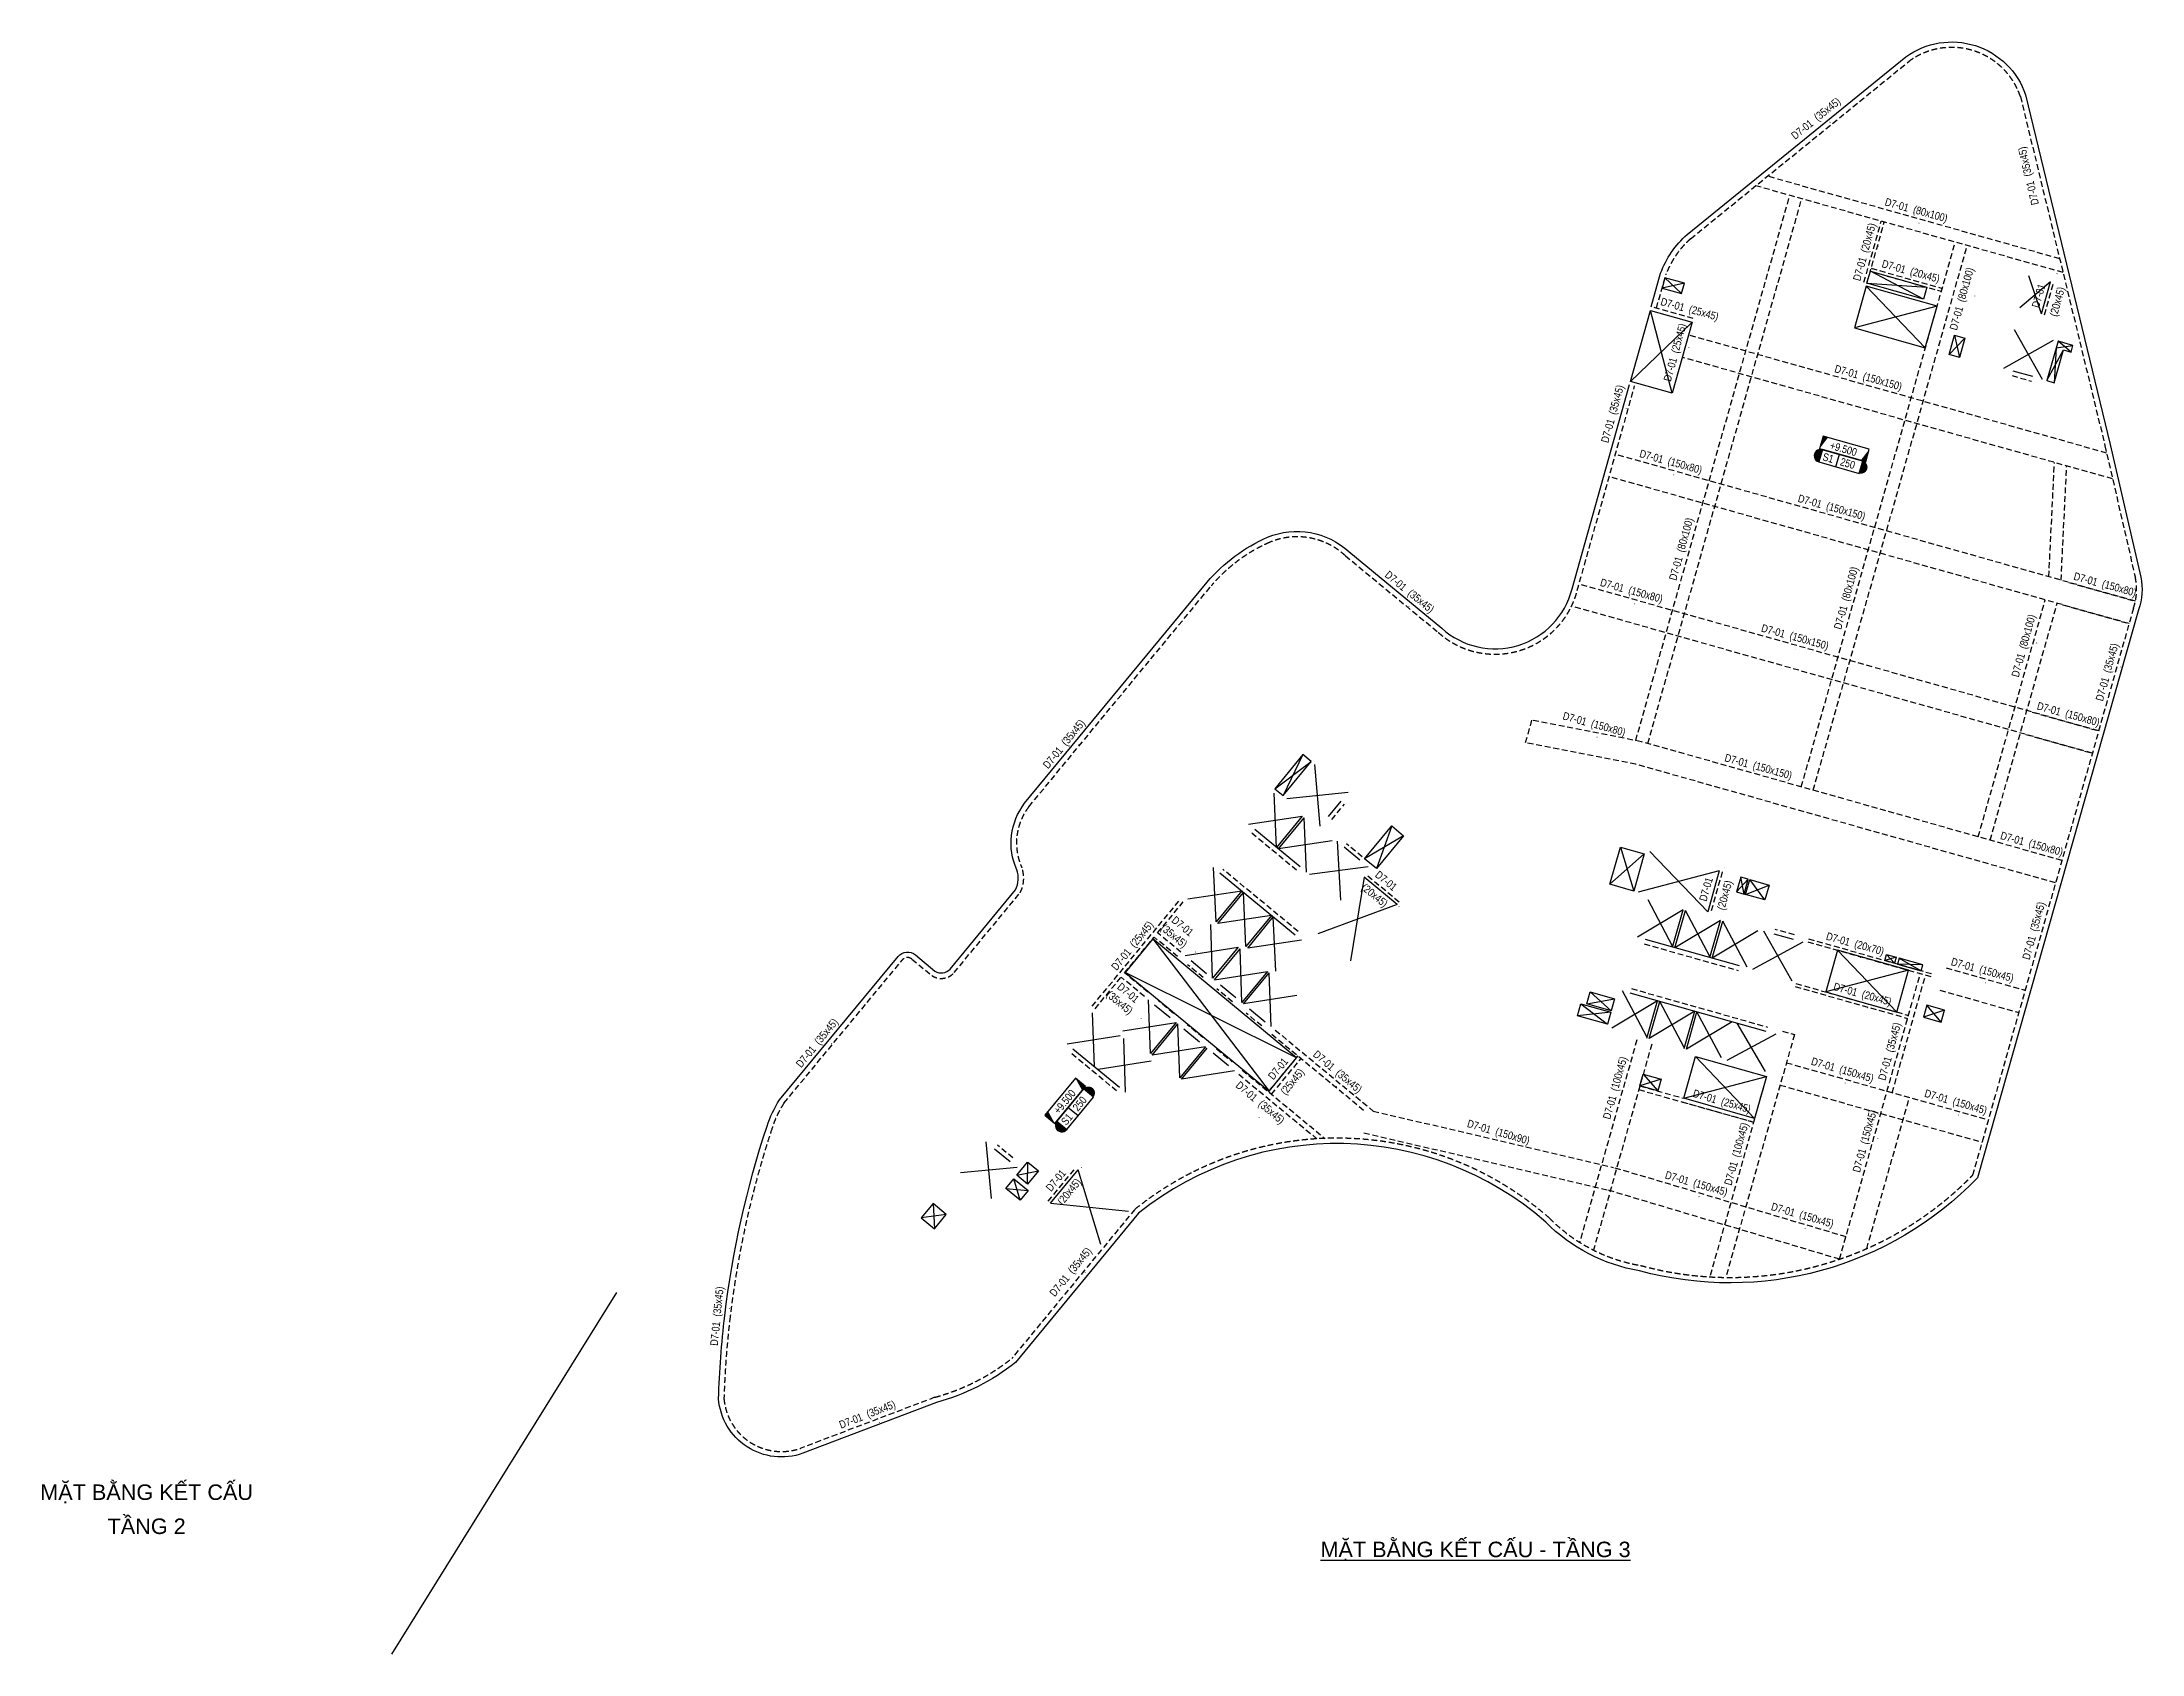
# Model space of a CAD drawing. Header units: millimetres. Extents: x 5400 to 3023951, y -127214 to 225084.
# Drawn here: x 992036 to 1127601, y 2000 to 106084 of the extents above; entities that cross this region are included whole.
import ezdxf
from ezdxf.enums import TextEntityAlignment as Align

# ---------------------------------------------------------------- set-up
doc = ezdxf.new("R2010")
doc.units = ezdxf.units.MM
doc.header["$LTSCALE"] = 100
doc.linetypes.add('HIDDEN', pattern=[0.375, 0.25, -0.125])
for name, color, linetype in [('ccu11-Manh', 8, 'Continuous'), ('ccu11-Thay', 7, 'Continuous'), ('ccu12-Chidan', 9, 'Continuous'), ('ccu12-Khuat', 9, 'HIDDEN'), ('ccu12-Lomo', 2, 'Continuous'), ('ccu12-Text', 31, 'Continuous'), ('ccu12-Thay', 7, 'Continuous')]:
    doc.layers.add(name, color=color, linetype=linetype)
doc.layers.add('ccu12-Tencaukien', color=9, linetype='Continuous', lineweight=15)
doc.layers.add('KC-Tencaukien', color=9, linetype='Continuous', lineweight=15)
doc.styles.add('Arial', font='arial.ttf', dxfattribs={"width": 0.7})
doc.styles.add('Arial Narrow', font='ARIALN.TTF')

msp = doc.modelspace()

# ---------------------------------------------------------------- texts
at = {"layer": 'ccu12-Text', "color": 31, "style": 'Arial'}
for s, p in [('MẶT BẰNG KẾT CẤU', (998790, 12448.1)), ('TẦNG 2', (998790, 10248.1))]:
    msp.add_text(s, height=1000, dxfattribs=at).set_placement(p, align=Align.MIDDLE_CENTER)
msp.add_text('%%UMẶT BẰNG KẾT CẤU - TẦNG 3', height=1000, dxfattribs=at).set_placement((1084577.9, 8253.3), align=Align.CENTER)

# ---------------------------------------------------------------- blocks, each defined once
blk = doc.blocks.new('*U49')
at = {"layer": 'ccu12-Tencaukien', "color": 8, "ltscale": 10000}
blk.add_line((361, -155), (354, -155), dxfattribs=at)
at = {"layer": 'ccu12-Text', "color": 2, "style": 'Arial Narrow', "width": 0.8}
blk.add_attdef('SH', text='', height=300, dxfattribs=at).set_placement((276, 6), align=Align.BOTTOM_RIGHT)
at = {"layer": 'ccu12-Text', "color": 31, "style": 'Arial Narrow', "width": 0.8}
for tag, p in [('(', (508, -75)), ('KT', (633, -75)), (')', (963, -75))]:
    blk.add_attdef(tag, text='', height=250, dxfattribs=at).set_placement(p, align=Align.BOTTOM_LEFT)
blk = doc.blocks.new('*U50')
at = {"layer": 'ccu12-Tencaukien', "color": 8, "ltscale": 10000}
blk.add_line((361, -155), (354, -155), dxfattribs=at)
at = {"layer": 'ccu12-Text', "color": 2, "style": 'Arial Narrow', "width": 0.8}
blk.add_attdef('SH', text='', height=300, dxfattribs=at).set_placement((276, 6), align=Align.BOTTOM_RIGHT)
at = {"layer": 'ccu12-Text', "color": 31, "style": 'Arial Narrow', "width": 0.8}
for tag, p in [('(', (508, -75)), ('KT', (633, -75)), (')', (963, -75))]:
    blk.add_attdef(tag, text='', height=250, dxfattribs=at).set_placement(p, align=Align.BOTTOM_LEFT)
blk = doc.blocks.new('*U51')
at = {"layer": 'ccu12-Tencaukien', "color": 8, "ltscale": 10000}
blk.add_line((361, -155), (354, -155), dxfattribs=at)
at = {"layer": 'ccu12-Text', "color": 2, "style": 'Arial Narrow', "width": 0.8}
blk.add_attdef('SH', text='', height=300, dxfattribs=at).set_placement((276, 6), align=Align.BOTTOM_RIGHT)
at = {"layer": 'ccu12-Text', "color": 31, "style": 'Arial Narrow', "width": 0.8}
for tag, p in [('(', (508, -75)), ('KT', (633, -75)), (')', (963, -75))]:
    blk.add_attdef(tag, text='', height=250, dxfattribs=at).set_placement(p, align=Align.BOTTOM_LEFT)
blk = doc.blocks.new('*U40')
at = {"layer": 'ccu12-Tencaukien', "color": 8, "ltscale": 10000}
blk.add_line((361, -155), (354, -155), dxfattribs=at)
at = {"layer": 'ccu12-Text', "color": 2, "style": 'Arial Narrow', "width": 0.8}
blk.add_attdef('SH', text='', height=300, dxfattribs=at).set_placement((276, 6), align=Align.BOTTOM_RIGHT)
at = {"layer": 'ccu12-Text', "color": 31, "style": 'Arial Narrow', "width": 0.8}
for tag, p in [('(', (508, -75)), ('KT', (633, -75)), (')', (963, -75))]:
    blk.add_attdef(tag, text='', height=250, dxfattribs=at).set_placement(p, align=Align.BOTTOM_LEFT)
blk = doc.blocks.new('*U41')
at = {"layer": 'ccu12-Tencaukien', "color": 8, "ltscale": 10000}
blk.add_line((361, -155), (354, -155), dxfattribs=at)
at = {"layer": 'ccu12-Text', "color": 2, "style": 'Arial Narrow', "width": 0.8}
blk.add_attdef('SH', text='', height=300, dxfattribs=at).set_placement((276, 6), align=Align.BOTTOM_RIGHT)
at = {"layer": 'ccu12-Text', "color": 31, "style": 'Arial Narrow', "width": 0.8}
for tag, p in [('(', (508, -75)), ('KT', (633, -75)), (')', (963, -75))]:
    blk.add_attdef(tag, text='', height=250, dxfattribs=at).set_placement(p, align=Align.BOTTOM_LEFT)
blk = doc.blocks.new('*U42')
at = {"layer": 'ccu12-Tencaukien', "color": 8, "ltscale": 10000}
blk.add_line((361, -155), (354, -155), dxfattribs=at)
at = {"layer": 'ccu12-Text', "color": 2, "style": 'Arial Narrow', "width": 0.8}
blk.add_attdef('SH', text='', height=300, dxfattribs=at).set_placement((276, 6), align=Align.BOTTOM_RIGHT)
at = {"layer": 'ccu12-Text', "color": 31, "style": 'Arial Narrow', "width": 0.8}
for tag, p in [('(', (508, -75)), ('KT', (633, -75)), (')', (963, -75))]:
    blk.add_attdef(tag, text='', height=250, dxfattribs=at).set_placement(p, align=Align.BOTTOM_LEFT)
blk = doc.blocks.new('*U43')
at = {"layer": 'ccu12-Tencaukien', "color": 8, "ltscale": 10000}
blk.add_line((361, -155), (354, -155), dxfattribs=at)
at = {"layer": 'ccu12-Text', "color": 2, "style": 'Arial Narrow', "width": 0.8}
blk.add_attdef('SH', text='', height=300, dxfattribs=at).set_placement((276, 6), align=Align.BOTTOM_RIGHT)
at = {"layer": 'ccu12-Text', "color": 31, "style": 'Arial Narrow', "width": 0.8}
for tag, p in [('(', (508, -75)), ('KT', (633, -75)), (')', (963, -75))]:
    blk.add_attdef(tag, text='', height=250, dxfattribs=at).set_placement(p, align=Align.BOTTOM_LEFT)
blk = doc.blocks.new('ccu11-cmb-flat-8')
at = {"layer": 'ccu12-Chidan', "color": 7}
blk.add_lwpolyline([(0, 0), (1550, 0), (1550, 419), (0, 419)], close=True, dxfattribs=at)
at = {"layer": 'ccu12-Chidan'}
for points in [[(0, 0), (166, 419), (0, 419)], [(1550, 419), (1383, 0), (1550, 0)]]:
    blk.add_solid(points, dxfattribs=at)
at = {"layer": 'ccu12-Chidan', "color": 31, "style": 'Arial Narrow', "width": 0.8}
blk.add_attdef('+100.00', text='', height=250, dxfattribs=at).set_placement((745, 206), align=Align.MIDDLE_CENTER)
blk = doc.blocks.new('ccu11-chieudaysan-flat-2')
at = {"layer": 'ccu12-Chidan'}
for points in [[(-569, 0), (-569, 419, 1)], [(788, 419), (788, 0, 1)]]:
    blk.add_hatch(color=8, dxfattribs=at).paths.add_polyline_path(points)
at = {"layer": 'ccu12-Chidan', "color": 7}
blk.add_line((0, 0), (0, 419), dxfattribs=at)
blk.add_lwpolyline([(-569, 0), (788, 0), (788, 419), (-569, 419)], close=True, dxfattribs=at)
blk.add_arc((-569, 209), 209, 90, 270.00006, dxfattribs=at)
at = {"layer": 'ccu12-Chidan', "color": 31, "style": 'Arial Narrow', "width": 0.7}
for tag, p in [('S00', (-488, 209)), ('200', (100, 209))]:
    blk.add_attdef(tag, text='', height=250, dxfattribs=at).set_placement(p, align=Align.MIDDLE_LEFT)
blk = doc.blocks.new('*U44')
at = {"layer": 'ccu12-Tencaukien', "color": 8, "ltscale": 10000}
blk.add_line((361, -155), (354, -155), dxfattribs=at)
at = {"layer": 'ccu12-Text', "color": 2, "style": 'Arial Narrow', "width": 0.8}
blk.add_attdef('SH', text='', height=300, dxfattribs=at).set_placement((276, 6), align=Align.BOTTOM_RIGHT)
at = {"layer": 'ccu12-Text', "color": 31, "style": 'Arial Narrow', "width": 0.8}
for tag, p in [('(', (508, -75)), ('KT', (633, -75)), (')', (963, -75))]:
    blk.add_attdef(tag, text='', height=250, dxfattribs=at).set_placement(p, align=Align.BOTTOM_LEFT)
blk = doc.blocks.new('*U45')
at = {"layer": 'ccu12-Tencaukien', "color": 8, "ltscale": 10000}
blk.add_line((361, -155), (354, -155), dxfattribs=at)
at = {"layer": 'ccu12-Text', "color": 2, "style": 'Arial Narrow', "width": 0.8}
blk.add_attdef('SH', text='', height=300, dxfattribs=at).set_placement((276, 6), align=Align.BOTTOM_RIGHT)
at = {"layer": 'ccu12-Text', "color": 31, "style": 'Arial Narrow', "width": 0.8}
for tag, p in [('(', (508, -75)), ('KT', (633, -75)), (')', (963, -75))]:
    blk.add_attdef(tag, text='', height=250, dxfattribs=at).set_placement(p, align=Align.BOTTOM_LEFT)
blk = doc.blocks.new('*U47')
at = {"layer": 'ccu12-Tencaukien', "color": 8, "ltscale": 10000}
blk.add_line((361, -155), (354, -155), dxfattribs=at)
at = {"layer": 'ccu12-Text', "color": 2, "style": 'Arial Narrow', "width": 0.8}
blk.add_attdef('SH', text='', height=300, dxfattribs=at).set_placement((276, 6), align=Align.BOTTOM_RIGHT)
at = {"layer": 'ccu12-Text', "color": 31, "style": 'Arial Narrow', "width": 0.8}
for tag, p in [('(', (508, -75)), ('KT', (633, -75)), (')', (963, -75))]:
    blk.add_attdef(tag, text='', height=250, dxfattribs=at).set_placement(p, align=Align.BOTTOM_LEFT)
blk = doc.blocks.new('*U48')
at = {"layer": 'ccu12-Tencaukien', "color": 8, "ltscale": 10000}
blk.add_line((361, -155), (354, -155), dxfattribs=at)
at = {"layer": 'ccu12-Text', "color": 2, "style": 'Arial Narrow', "width": 0.8}
blk.add_attdef('SH', text='', height=300, dxfattribs=at).set_placement((276, 6), align=Align.BOTTOM_RIGHT)
at = {"layer": 'ccu12-Text', "color": 31, "style": 'Arial Narrow', "width": 0.8}
for tag, p in [('(', (508, -75)), ('KT', (633, -75)), (')', (963, -75))]:
    blk.add_attdef(tag, text='', height=250, dxfattribs=at).set_placement(p, align=Align.BOTTOM_LEFT)
blk = doc.blocks.new('*U58')
at = {"layer": 'ccu12-Tencaukien', "color": 8, "ltscale": 10000}
blk.add_line((361, -155), (354, -155), dxfattribs=at)
at = {"layer": 'ccu12-Text', "color": 2, "style": 'Arial Narrow', "width": 0.8}
blk.add_attdef('SH', text='', height=300, dxfattribs=at).set_placement((276, 6), align=Align.BOTTOM_RIGHT)
at = {"layer": 'ccu12-Text', "color": 31, "style": 'Arial Narrow', "width": 0.8}
for tag, p in [('(', (508, -75)), ('KT', (633, -75)), (')', (963, -75))]:
    blk.add_attdef(tag, text='', height=250, dxfattribs=at).set_placement(p, align=Align.BOTTOM_LEFT)
blk = doc.blocks.new('*U46')
at = {"layer": 'ccu12-Tencaukien', "color": 8, "ltscale": 10000}
blk.add_line((361, -155), (354, -155), dxfattribs=at)
at = {"layer": 'ccu12-Text', "color": 2, "style": 'Arial Narrow', "width": 0.8}
blk.add_attdef('SH', text='', height=300, dxfattribs=at).set_placement((276, 6), align=Align.BOTTOM_RIGHT)
at = {"layer": 'ccu12-Text', "color": 31, "style": 'Arial Narrow', "width": 0.8}
for tag, p in [('(', (508, -75)), ('KT', (633, -75)), (')', (963, -75))]:
    blk.add_attdef(tag, text='', height=250, dxfattribs=at).set_placement(p, align=Align.BOTTOM_LEFT)
blk = doc.blocks.new('Lomo T2')
at = {"layer": 'ccu11-Manh', "ltscale": 0.5}
for p, q in [((51974, 79189, 0), (50533, 78862, 0)), ((51786, 78514, 0), (50722, 79539, 0)), ((63762, 79185), (67635, 78922, 0)), ((67418, 78152, 0), (63980, 79955)), ((69059, 74575, 0), (70086, 75635, 0)), ((69413, 75826, 0), (69735, 74391, 0)), ((75374, 72893, 0), (76453, 74873, 0)), ((75972, 75009, 0), (75855, 72757, 0)), ((75972, 75009, 0), (77057, 75168, 0)), ((76933, 74736, 0), (76094, 75440, 0)), ((25535, 46546), (27890, 48298)), ((27350, 48744), (26075, 46101)), ((33852, 43504, 0), (31330, 42020, 0)), ((33081, 44140, 0), (32101, 41383, 0)), ((49386, 42341, 0), (47168, 40373, 0)), ((47849, 42775, 0), (48707, 39936, 0)), ((56100, 40703, 0), (55347, 39877, 0)), ((55829, 39741, 0), (55619, 40839, 0)), ((57170, 39362, 0), (56197, 40676, 0)), ((55925, 39714, 0), (57442, 40324, 0)), ((65655, 35663, 0), (64921, 35455, 0)), ((65546, 35279, 0), (65029, 35840, 0)), ((65849, 35608, 0), (67258, 34794, 0)), ((67367, 35179, 0), (65739, 35224, 0)), ((45298, 32652), (47005, 31339)), ((45671, 32651), (47467, 32974)), ((47250, 32205), (45889, 33420)), ((68553, 31469), (67618, 32561)), ((47223, 32108), (45080, 31882)), ((68773, 32235), (67404, 31794)), ((50473, 27798, 0), (49106, 27353, 0)), ((49318, 28122, 0), (50256, 27029, 0)), ((8880, 21588), (10275, 21863)), ((9575, 21015), (9581, 22437)), ((8179, 20740, 0), (9614, 20593, 0)), ((9104, 19976, 0), (8689, 21357, 0)), ((4326, 19058), (2714, 18834)), ((3478, 19759, 0), (3562, 18133))]:
    blk.add_line(p, q, dxfattribs=at)
at = {"layer": 'ccu12-Lomo', "ltscale": 0.5, "elevation": 0}
for points in [[(51786, 78514), (51974, 79189), (50722, 79539), (50533, 78862), (51784, 78516)], [(63980, 79955), (67635, 78922), (67418, 78152), (63762, 79185), (63980, 79955)], [(69413, 75826), (70086, 75635), (69735, 74391), (69059, 74575), (69413, 75826)], [(76933, 74736), (77057, 75168), (76094, 75440), (75374, 72893), (75855, 72757), (76453, 74873), (76933, 74736)], [(27350, 48744), (25535, 46546), (26075, 46101), (27890, 48298), (27350, 48744)], [(33852, 43504), (32101, 41383), (31330, 42020), (33081, 44140), (33852, 43504)], [(47849, 42775), (49386, 42341), (48707, 39936), (47168, 40373), (47849, 42775)], [(55829, 39741), (56100, 40703), (55619, 40839), (55347, 39877), (55829, 39741)], [(55925, 39714), (56197, 40676), (57442, 40324), (57170, 39362), (55925, 39714)], [(65029, 35840), (65655, 35663), (65546, 35279), (64921, 35455), (65029, 35840)], [(65847, 35608), (65739, 35224), (67258, 34794), (67367, 35179), (65849, 35608)], [(45298, 32652), (47223, 32108), (47005, 31338), (45080, 31882), (45298, 32652)], [(45671, 32651), (45889, 33420), (47467, 32974), (47250, 32205), (45671, 32651)], [(68773, 32235), (67618, 32561), (67404, 31794), (68553, 31469), (68770, 32237)], [(49318, 28122), (50473, 27798), (50256, 27029), (49106, 27353), (49318, 28122)], [(8179, 20740), (8689, 21357), (9614, 20593), (9104, 19976), (8179, 20740)], [(4326, 19058), (3478, 19759), (2714, 18834), (3562, 18133), (4326, 19058)]]:
    blk.add_lwpolyline(points, dxfattribs=at)
at = {"layer": 'ccu12-Lomo', "ltscale": 0.5}
blk.add_lwpolyline([(9581, 22437), (10275, 21863), (9575, 21015), (8880, 21588), (9580, 22436)], dxfattribs=at)
blk = doc.blocks.new('*U60')
at = {"layer": 'ccu12-Tencaukien', "color": 8, "ltscale": 10000}
blk.add_line((361, -155), (354, -155), dxfattribs=at)
at = {"layer": 'ccu12-Text', "color": 2, "style": 'Arial Narrow', "width": 0.8}
blk.add_attdef('SH', text='', height=300, dxfattribs=at).set_placement((276, 6), align=Align.BOTTOM_RIGHT)
at = {"layer": 'ccu12-Text', "color": 31, "style": 'Arial Narrow', "width": 0.8}
for tag, p in [('(', (508, -75)), ('KT', (633, -75)), (')', (963, -75))]:
    blk.add_attdef(tag, text='', height=250, dxfattribs=at).set_placement(p, align=Align.BOTTOM_LEFT)
blk = doc.blocks.new('*U233')
at = {"layer": 'ccu12-Tencaukien', "color": 8, "ltscale": 10000}
blk.add_line((361, -155), (354, -155), dxfattribs=at)
at = {"layer": 'ccu12-Text', "color": 2, "style": 'Arial Narrow', "width": 0.8}
blk.add_attdef('SH', text='', height=300, dxfattribs=at).set_placement((276, 6), align=Align.BOTTOM_RIGHT)
at = {"layer": 'ccu12-Text', "color": 31, "style": 'Arial Narrow', "width": 0.8}
for tag, p in [('(', (508, -75)), ('KT', (633, -75)), (')', (963, -75))]:
    blk.add_attdef(tag, text='', height=250, dxfattribs=at).set_placement(p, align=Align.BOTTOM_LEFT)

# ---------------------------------------------------------------- linework, layer by layer
at = {"layer": 'ccu11-Manh', "ltscale": 0.5}
for p, q in [((1121116, 88522.1), (1120305.2, 90985.3)), ((1113612.1, 86329.9), (1109792.9, 90318.8)), ((1121700.6, 90591.1), (1119720.6, 88916.4)), ((1097265.7, 83404.7), (1095865.6, 88746.7)), ((1114373.5, 89024.4), (1109031.5, 87624.3)), ((1098560.1, 87985.3), (1094571.2, 84166.1)), ((1121876.4, 86800.4), (1118667.4, 85005.4)), ((1121169.4, 84298.4), (1119374.4, 87507.4)), ((1074550.6, 55453.1, 0), (1074206.4, 59433.6, 0)), ((1071735, 54082.1, 0), (1071577, 57584.6, 0)), ((1072391.6, 57236.1, 0), (1076365.4, 57650.7, 0)), ((1069921.4, 55579.8, 0), (1073390.6, 56086.9, 0)), ((1073661.1, 52491.5, 0), (1073506.3, 55991.3, 0)), ((1075316.6, 54496.3, 0), (1071850.7, 53986.6, 0)), ((1075636.8, 54491.3, 0), (1075858.6, 50676.7, 0)), ((1095828.4, 53826, 0), (1099565, 49912.4, 0)), ((1067825.6, 49269.7, 0), (1067667.6, 52772.2)), ((1077641.5, 52835.7, 0), (1073853.8, 52332.3, 0)), ((1077398.2, 52148.5, 0), (1076513, 46757.8, 0)), ((1100312.8, 52558.8, 0), (1095080.6, 51179.6, 0)), ((1066012, 50767.5), (1069481.2, 51274.5)), ((1069753.2, 47677.8, 0), (1069596.9, 51179)), ((1079518.6, 50397.4, 0), (1074392.5, 48508.9, 0)), ((1097302.4, 47713.5, 0), (1095720.8, 50686.9, 0)), ((1067603.3, 45627.4), (1067485.5, 49096.7)), ((1071408.8, 49682.6), (1067941.3, 49174.2)), ((1071679.3, 46087.2), (1071524.5, 49587)), ((1097982.2, 50047.9, 0), (1095041, 48281.2, 0)), ((1100388, 49368.1), (1097446.8, 47601.3)), ((1099708.2, 47033.7), (1098126.6, 50007.1)), ((1102114, 46353.9), (1100532.4, 49327.3)), ((1063737.6, 48171.3, 0), (1071246.6, 38338.8, 0)), ((1065829.9, 47091.9), (1069258.9, 47632.1, 0)), ((1069492.4, 44067.3), (1069374.6, 47536.6, 0)), ((1073334.9, 48092), (1069868.9, 47582.3)), ((1102793.8, 48688.3), (1099852.5, 46921.5)), ((1105708, 47968.8), (1102450.8, 46187.3)), ((1103157.8, 48689.4), (1105001, 45466.7)), ((1112529.1, 46145.2, 0), (1107187.1, 44745.1, 0)), ((1111767.7, 43450.7, 0), (1107948.5, 47439.6, 0)), ((1073029.5, 40497.7, 0), (1061954.7, 46012.4, 0)), ((1067719, 45531.9, 0), (1071148, 46072.1, 0)), ((1071381.5, 42507.2), (1071263.7, 45976.5, 0)), ((1095643.7, 41843.4), (1094062, 44816.8)), ((1059978.3, 39927.8, 0), (1059860.5, 43397.2, 0)), ((1063591.7, 40769.7), (1063473.8, 44239)), ((1073037.1, 44512), (1069608.1, 43971.8, 0)), ((1096323.5, 44177.8), (1093382.2, 42411)), ((1098729.3, 43498), (1095788, 41731.2)), ((1098049.5, 41163.6), (1096467.8, 44137)), ((1100455.3, 40483.7), (1098873.6, 43457.2)), ((1061818.3, 42234.3), (1065247.3, 42774.5, 0)), ((1065480.8, 39209.7, 0), (1065362.9, 42679, 0)), ((1101135.1, 42818.2), (1098193.8, 41051.4)), ((1103294.1, 39610.2), (1101471.9, 42723)), ((1058204.9, 41392.4, 0), (1061633.9, 41932.6, 0)), ((1061983.1, 38272.2, 0), (1061865.3, 41741.6, 0)), ((1067136.4, 41214.4, 0), (1063707.3, 40674.2, 0)), ((1103973.9, 42016), (1100792.1, 40317.2)), ((1063638.7, 40277, 0), (1060209.7, 39736.8, 0)), ((1069025.5, 39654.3), (1065596.4, 39114.1)), ((1102595.5, 36586.2), (1098776.2, 40575.1)), ((1098014.9, 37880.6), (1103356.9, 39280.7)), ((1053332.6, 31409.4), (1052983.4, 35069.7)), ((1054988.2, 33414.2), (1051327.8, 33065)), ((1060385.3, 28438.2, 0), (1058929.8, 33271.6)), ((1057146.9, 31112.6), (1062168.3, 30597.2, 0))]:
    msp.add_line(p, q, dxfattribs=at)
at = {"layer": 'ccu11-Thay', "ltscale": 0.5}
for p, q in [((1075887.8, 57072.4, 0), (1075060, 56070, 0)), ((1073256.2, 52825.8, 0), (1070326.2, 55245.5, 0)), ((1076099.4, 54109.2, 0), (1077101.8, 53281.4, 0)), ((1068072.4, 52437.9), (1072930.1, 48426.3)), ((1101608.8, 46425.3), (1095546.2, 48138.4)), ((1103831.4, 48499), (1105082.4, 48145.5)), ((1066215.4, 46773.6), (1067217.8, 45945.8, 0)), ((1068104.5, 45213.5, 0), (1069106.9, 44385.7)), ((1063859.4, 43920.7), (1064861.8, 43092.9, 0)), ((1069993.6, 43653.4, 0), (1070996, 42825.6)), ((1103348.4, 42192.7), (1094567.3, 44674)), ((1065748.5, 42360.6, 0), (1066750.8, 41532.8, 0)), ((1058590.4, 41074, 0), (1061597.6, 38590.6, 0)), ((1068639.9, 39972.7), (1067637.6, 40800.5, 0)), ((1053523.2, 34624), (1054525.5, 33796.2))]:
    msp.add_line(p, q, dxfattribs=at)
at = {"layer": 'ccu11-Thay'}
for p, q in [((1073390.6, 56086.9, 0), (1071735, 54082.1, 0)), ((1071850.7, 53986.6, 0), (1073506.3, 55991.3, 0)), ((1100312.8, 52558.8, 0), (1099565, 49912.4, 0)), ((1069481.2, 51274.5), (1067825.6, 49269.7, 0)), ((1067941.3, 49174.2), (1069596.9, 51179)), ((1071408.8, 49682.6), (1069753.2, 47677.8, 0)), ((1069868.9, 47582.3), (1071524.5, 49587)), ((1097302.4, 47642.1, 0), (1097982.2, 50047.9, 0)), ((1097446.8, 47601.3, 0), (1098126.6, 50007.1, 0)), ((1099708.2, 46962.3, 0), (1100388, 49368.1, 0)), ((1099852.5, 46921.5), (1100532.4, 49327.3)), ((1069258.9, 47632.1, 0), (1067603.3, 45627.4)), ((1067719, 45531.9, 0), (1069374.6, 47536.6, 0)), ((1071148, 46072.1, 0), (1069492.4, 44067.3)), ((1069608.1, 43971.8, 0), (1071263.7, 45976.5, 0)), ((1095643.7, 41772), (1096323.5, 44177.8)), ((1095788, 41731.2), (1096467.8, 44137)), ((1098049.5, 41092.2), (1098729.3, 43498)), ((1098193.8, 41051.4), (1098873.6, 43457.2)), ((1065247.3, 42774.5, 0), (1063591.7, 40769.7)), ((1063707.3, 40674.2, 0), (1065362.9, 42679, 0)), ((1067136.4, 41214.4, 0), (1065480.8, 39209.7, 0)), ((1065596.4, 39114.1), (1067252, 41118.9, 0))]:
    msp.add_line(p, q, dxfattribs=at)
at = {"layer": 'ccu11-Thay', "ltscale": 0.5, "extrusion": (-9.92109e-09, 8.1449e-09, 1)}
msp.add_line((1079518.5, 50397.2, 0), (1077398.1, 52148.3, 0), dxfattribs=at)
at = {"layer": 'ccu11-Thay', "elevation": 0}
msp.add_lwpolyline([(1095917.8, 88991.7), (1096525.4, 91159.3, -0.12328344), (1098233.6, 93647.7), (1112360.9, 105123.7, -0.5051926), (1120085.7, 102668.4), (1125550.8, 80099.2), (1127520.7, 71534.1, -0.13359328), (1127381.6, 69413.8), (1116981.6, 32735.4, -0.27320982), (1095160.1, 26743.5, -0.15708411), (1089110.6, 29884.8, 0.36385895), (1062826.5, 30455), (1054883.4, 20829.1, -0.10217396), (1049778, 18241.6), (1041142.9, 14959.9, -0.49285332), (1035709.1, 18473.1, -0.02212544), (1036114.1, 23838.8, -0.05032048), (1038838.5, 36070.9, -0.07142648), (1039653, 37781.9), (1047295.1, 47026.8, -0.41420189), (1048421.4, 47134.3), (1049680.2, 46094.8, 0.37326368), (1050654.3, 46226), (1054884.6, 51348.4, 0.20297122), (1054965.8, 52640.9, -0.27698014), (1055470.9, 56926.8), (1067254.5, 71202.9, -0.11422436), (1071158.9, 74105.4, -0.29307927), (1076406, 73177), (1082400.8, 68226.2, 0.56404284), (1090809, 70766.1), (1094511.6, 83975.1)], format="xyb", dxfattribs=at)
at = {"layer": 'ccu11-Thay', "ltscale": 0.5, "elevation": 0}
for points in [[(1113612.1, 86329.9), (1114373.5, 89024.4), (1109792.9, 90318.8), (1109031.5, 87624.3), (1113612.1, 86329.9)], [(1097265.7, 83404.7), (1094571.2, 84166.1), (1095865.6, 88746.7), (1098560.1, 87985.3), (1097265.7, 83404.7)], [(1063737.7, 48171.4), (1061954.7, 46012.4), (1071246.6, 38338.8), (1073029.5, 40497.7), (1063737.7, 48171.4)], [(1111767.7, 43450.7), (1112529.1, 46145.2), (1107948.5, 47439.6), (1107187.1, 44745.1), (1111767.7, 43450.7)], [(1098014.9, 37880.6), (1098776.2, 40575.1), (1103356.9, 39280.7), (1102595.5, 36586.2), (1098014.9, 37880.6)]]:
    msp.add_lwpolyline(points, dxfattribs=at)
at = {"layer": 'ccu12-Khuat', "ltscale": 15}
for p, q in [((1122503.8, 91195.4), (1102669.3, 96800.1)), ((1122287.7, 92087.8), (1103428.6, 97416.8)), ((1094918.8, 60977.7), (1104865.8, 96179.4)), ((1095696.9, 60789.1), (1105635.7, 95961.9)), ((1109654.8, 90565.6), (1110769.7, 94511.1)), ((1109847.2, 90511.3), (1110962.1, 94456.8)), ((1105608.8, 57988.3, 0), (1115547.6, 93161)), ((1106378.6, 57770.8, 0), (1116317.4, 92943.5)), ((1110069.6, 91279.7, 0), (1114650.2, 89985.4, 0)), ((1110124, 91472.2, 0), (1114704.6, 90177.9, 0)), ((1121308.4, 88467.7), (1121893.1, 90536.7)), ((1098628, 88225.9), (1095933.6, 88987.3)), ((1125320.1, 79540.4, 0), (1098315.4, 87171.2)), ((1125703.6, 77873.3, 0), (1097910.6, 85726.8)), ((1119211.3, 84539.9), (1120462.4, 84186.4)), ((1127176.3, 69975.2, 0), (1093634.4, 79453.2)), ((1121587, 71554.6), (1121952.1, 78933.4)), ((1122376.9, 71331.4), (1122742, 78710.2)), ((1126768.4, 68531.8, 0), (1093226.5, 78009.8)), ((1124803, 61605.2, 0), (1091268.6, 71081.1)), ((1122870.9, 71191.8), (1127175.9, 69971.2, 0)), ((1124395.1, 60161.7, 0), (1090860.8, 69637.6)), ((1117031.5, 54760.6), (1121355.1, 70061.4)), ((1117801.3, 54543), (1122124.9, 69843.9)), ((1122461.7, 69748.7), (1126766.7, 68528.1, 0)), ((1120505.2, 62819.6), (1124810.1, 61599, 0)), ((1087812.5, 60846.2), (1088221.8, 62294.5, 0)), ((1095282.6, 60906.2), (1088221.8, 62294.5)), ((1120096, 61376.5), (1124400.9, 60155.9, 0)), ((1094933.4, 59446.1, 0), (1087812.5, 60846.2)), ((1122429.7, 53235.2, 0), (1095282.6, 60906.2, 0)), ((1122021.8, 51791.7, 0), (1094933.4, 59446.1, 0)), ((1075291.3, 55879, 0), (1076119.1, 56881.3, 0)), ((1070135.2, 55014.2, 0), (1073065.2, 52594.5, 0)), ((1077261, 53474.2, 0), (1076258.6, 54302, 0)), ((1073121.1, 48657.6), (1068263.5, 52669.2)), ((1100505.3, 52504.4, 0), (1099757.5, 49858, 0)), ((1059820.1, 43819.4, 0), (1065518.1, 50721.4, 0)), ((1064055.4, 48556.9, 0), (1065710.9, 50562.2, 0)), ((1061922.7, 45973.5, 0), (1063832.6, 48287, 0)), ((1065337.1, 47044.9), (1063832.6, 48287, 0)), ((1065560, 47314.9), (1064055.4, 48556.9, 0)), ((1095464.6, 47849.7), (1101527.2, 46136.6)), ((1105164, 48434.2), (1103913, 48787.7)), ((1106023.8, 47983.4, 0), (1114107.3, 45699.3, 0)), ((1106078.2, 48175.9, 0), (1114161.7, 45891.7, 0)), ((1066994.9, 45675.9, 0), (1065992.5, 46503.7)), ((1114955.8, 46306.4), (1120055.8, 44860.3, 0)), ((1060012.9, 43660.2, 0), (1061699.9, 45703.6, 0)), ((1063204, 44461.9, 0), (1061699.9, 45703.6, 0)), ((1063426.8, 44731.8, 0), (1061922.7, 45973.5, 0)), ((1068884, 44115.8), (1067881.6, 44943.6, 0)), ((1094648.8, 44962.7), (1103430, 42481.4)), ((1105208.1, 45096.5, 0), (1112473.6, 43043.4, 0)), ((1105262.5, 45288.9, 0), (1112528, 43235.9, 0)), ((1108078.8, 27490.7), (1113289.4, 45930.4)), ((1111482, 38247.3), (1113626.2, 45835.2)), ((1114546.6, 44863.3), (1119646.6, 43417.2, 0)), ((1065084.6, 43362.7, 0), (1064082.2, 44190.5)), ((1070773.1, 42555.7), (1069770.7, 43383.5, 0)), ((1066973.7, 41802.7, 0), (1065971.3, 42630.4, 0)), ((1071651.4, 42284.4), (1077978.3, 37059.3)), ((1104392.3, 42209.5), (1105162.2, 41992, 0)), ((1061406.5, 38359.3, 0), (1058399.4, 40842.7, 0)), ((1067860.4, 41070.4, 0), (1068862.8, 40242.6)), ((1071428.5, 42014.5), (1077359.9, 37116.1)), ((1094987.2, 41645.7), (1091295.5, 28580.9, 0)), ((1095949.6, 41373.8), (1092192.3, 28077, 0)), ((1105162.2, 41992, 0), (1100732.5, 26315.9)), ((1069295.3, 39431.5, 0), (1074338.5, 35266.5, 0)), ((1069518.2, 39701.3, 0), (1074857, 35292.2, 0)), ((1071214.7, 38300.2, 0), (1073125.1, 40613.4, 0)), ((1071407.5, 38141, 0), (1073317.8, 40454.2, 0)), ((1104649.6, 40178), (1117682.5, 36495.3)), ((1095120.2, 38438.7), (1102527.5, 36345.6)), ((1095188.2, 38679.3), (1098014.9, 37880.6)), ((1103349.2, 39253.5), (1099703.7, 26352.5)), ((1104241.7, 38734.5), (1117274.6, 35051.8)), ((1077978.3, 37059.3), (1093489.7, 33406.8)), ((1097946.9, 37640), (1102527.5, 36345.6)), ((1109830.8, 28174.6), (1112588.7, 37934.6)), ((1077376.2, 35660), (1093145.9, 31946.7)), ((1054716.6, 34027.5), (1053714.2, 34855.3)), ((1056992.7, 31240), (1058775.6, 33399)), ((1108507.7, 28928.1), (1093574.8, 33384.1)), ((1108078.8, 27490.7), (1093145.9, 31946.7))]:
    msp.add_line(p, q, dxfattribs=at)
at = {"layer": 'ccu12-Khuat', "ltscale": 15, "extrusion": (-9.92109e-09, 8.1449e-09, 1)}
msp.add_line((1079645.8, 50551.4, 0), (1077525.4, 52302.5, 0), dxfattribs=at)
at = {"layer": 'ccu12-Khuat', "ltscale": 15, "elevation": 0}
msp.add_lwpolyline([(1096254.6, 88896.6), (1096858.5, 91050.7, -0.12235275), (1098460, 93380.7), (1112574, 104845.9, -0.50353226), (1119749.3, 102570.5), (1125210.1, 80018.8), (1127178.5, 71460.1, -0.13393334), (1127047.6, 69518.7), (1116669, 32916, -0.27234512), (1095235.2, 27085.8, -0.15778324), (1089350.7, 30139.7, 0.36452123), (1062579.3, 30705.4), (1054636.9, 21080.3, -0.10182027), (1049669.7, 18574.9), (1041022.1, 15288.4, -0.49094881), (1036059.5, 18482.2, -0.02204321), (1036461.7, 23797.2, -0.05033407), (1039171.8, 35963.9, -0.07083649), (1039934.6, 37573.2), (1047564.8, 46803.8, -0.41420189), (1048198.5, 46864.5), (1049470.7, 45813.8, 0.38032296), (1050921, 45999.3), (1055178.6, 51154.8, 0.21046118), (1055290.7, 52771.9, -0.27756682), (1055744.5, 56708.5), (1067522.9, 70978.2, -0.11409353), (1071296.3, 73783.4, -0.29346747), (1076175.5, 72913.4), (1082172.2, 67961.1, 0.56333241), (1091147.1, 70675.5), (1094848.4, 83879.9)], format="xyb", dxfattribs=at)
at = {"layer": 'ccu12-Thay'}
for p, q in [((1121116, 88522.1), (1121700.6, 90591.1)), ((1120543.9, 84475.1), (1119292.9, 84828.6))]:
    msp.add_line(p, q, dxfattribs=at)
at = {"layer": 'ccu12-Thay', "ltscale": 0.5}
msp.add_line((1057146.9, 31112.6), (1058929.8, 33271.6), dxfattribs=at)
at = {"layer": 'Defpoints', "color": 1, "ltscale": 0.5}
msp.add_line((1029121.9, 25335.3), (1014600, 2000), dxfattribs=at)

# ---------------------------------------------------------------- block references
at = {"layer": 'ccu12-Lomo'}
msp.add_blockref('Lomo T2', (1046085.2, 11326.5), dxfattribs=at)
at = {"layer": 'ccu12-Tencaukien'}
ref = msp.add_blockref('*U49', (1106781, 100717, 0), dxfattribs=dict(at, xscale=1.815893337873054, yscale=1.815893337873054, zscale=1.815893337873054, rotation=38.39541857855574))
ref.add_attrib('KT', '(35x45)', dxfattribs={"color": 31, "height": 500, "rotation": 38.395419, "style": 'Arial Narrow'}).set_placement((1106767.4, 100830.9, 0), align=Align.BOTTOM_LEFT)
ref.add_attrib('SH', 'D7-01', dxfattribs={"color": 2, "height": 500, "rotation": 38.395419, "style": 'Arial Narrow'}).set_placement((1106521.1, 100606.5, 0), align=Align.BOTTOM_RIGHT)
ref = msp.add_blockref('*U49', (1120761.2, 97461, 0), dxfattribs=dict(at, xscale=1.815893337873053, yscale=1.815893337873053, zscale=1.815893337873053, rotation=102.9196239636471))
ref.add_attrib('KT', '(35x45)', dxfattribs={"color": 31, "height": 500, "rotation": 102.919624, "style": 'Arial Narrow'}).set_placement((1120652.6, 97497.7, 0), align=Align.BOTTOM_LEFT)
ref.add_attrib('SH', 'D7-01', dxfattribs={"color": 2, "height": 500, "rotation": 102.919624, "style": 'Arial Narrow'}).set_placement((1120749.2, 97178.7, 0), align=Align.BOTTOM_RIGHT)
ref = msp.add_blockref('*U46', (1112663, 94831.6, 0), dxfattribs=dict(at, xscale=1.815893337873054, yscale=1.815893337873054, zscale=1.815893337873054, rotation=344.2212278170489))
ref.add_attrib('KT', '(80x100)', dxfattribs={"color": 31, "height": 500, "rotation": 344.221228, "style": 'Arial Narrow'}).set_placement((1112747.4, 94909.2, 0), align=Align.BOTTOM_LEFT)
ref.add_attrib('SH', 'D7-01', dxfattribs={"color": 2, "height": 500, "rotation": 344.221228, "style": 'Arial Narrow'}).set_placement((1112421.2, 94977.6, 0), align=Align.BOTTOM_RIGHT)
ref = msp.add_blockref('*U41', (1110126.9, 92314.6, 0), dxfattribs=dict(at, xscale=1.815893337873054, yscale=1.815893337873054, zscale=1.815893337873054, rotation=74.21909893616227))
ref.add_attrib('KT', '(20x45)', dxfattribs={"color": 31, "height": 500, "rotation": 74.219099, "style": 'Arial Narrow'}).set_placement((1110049.3, 92399), align=Align.BOTTOM_LEFT)
ref.add_attrib('SH', 'D7-01', dxfattribs={"color": 2, "height": 500, "rotation": 74.219099, "style": 'Arial Narrow'}).set_placement((1109980.8, 92072.9), align=Align.BOTTOM_RIGHT)
ref = msp.add_blockref('*U60', (1112467, 90839.5, 0), dxfattribs=dict(at, xscale=1.815893337873054, yscale=1.815893337873054, zscale=1.815893337873054, rotation=344.2212278170489))
ref.add_attrib('KT', '(20x45)', dxfattribs={"color": 31, "height": 500, "rotation": 344.221228, "style": 'Arial Narrow'}).set_placement((1112551.4, 90917.1, 0), align=Align.BOTTOM_LEFT)
ref.add_attrib('SH', 'D7-01', dxfattribs={"color": 2, "height": 500, "rotation": 344.221228, "style": 'Arial Narrow'}).set_placement((1112225.2, 90985.5, 0), align=Align.BOTTOM_RIGHT)
ref = msp.add_blockref('*U41', (1116361.5, 89133), dxfattribs=dict(at, xscale=1.815893337873054, yscale=1.815893337873054, zscale=1.815893337873054, rotation=74.21909893616227))
ref.add_attrib('KT', '(80x100)', dxfattribs={"color": 31, "height": 500, "rotation": 74.219099, "style": 'Arial Narrow'}).set_placement((1116283.9, 89217.3, 0), align=Align.BOTTOM_LEFT)
ref.add_attrib('SH', 'D7-01', dxfattribs={"color": 2, "height": 500, "rotation": 74.219099, "style": 'Arial Narrow'}).set_placement((1116215.5, 88891.2, 0), align=Align.BOTTOM_RIGHT)
ref = msp.add_blockref('*U44', (1121668.6, 90581.6, 0), dxfattribs=dict(at, xscale=1.815893337873054, yscale=1.815893337873054, zscale=1.815893337873054, rotation=74.21909893616227))
ref.add_attrib('KT', '(20x45)', dxfattribs={"color": 31, "height": 500, "rotation": 74.219099, "style": 'Arial Narrow'}).set_placement((1122252.1, 88274.6, 0), align=Align.BOTTOM_LEFT)
ref.add_attrib('SH', 'D7-01', dxfattribs={"color": 2, "height": 500, "rotation": 74.219099, "style": 'Arial Narrow'}).set_placement((1121522.6, 90339.9, 0), align=Align.BOTTOM_RIGHT)
ref = msp.add_blockref('*U46', (1098184.6, 88395.1, 0), dxfattribs=dict(at, xscale=1.815893337873054, yscale=1.815893337873054, zscale=1.815893337873054, rotation=344.2212278170489))
ref.add_attrib('KT', '(25x45)', dxfattribs={"color": 31, "height": 500, "rotation": 344.221228, "style": 'Arial Narrow'}).set_placement((1098268.9, 88472.7, 0), align=Align.BOTTOM_LEFT)
ref.add_attrib('SH', 'D7-01', dxfattribs={"color": 2, "height": 500, "rotation": 344.221228, "style": 'Arial Narrow'}).set_placement((1097942.8, 88541.1, 0), align=Align.BOTTOM_RIGHT)
ref = msp.add_blockref('*U41', (1097892.4, 85824.1, 0), dxfattribs=dict(at, xscale=1.815893337873054, yscale=1.815893337873054, zscale=1.815893337873054, rotation=74.21909893616227))
ref.add_attrib('KT', '(25x45)', dxfattribs={"color": 31, "height": 500, "rotation": 74.219099, "style": 'Arial Narrow'}).set_placement((1097814.8, 85908.4), align=Align.BOTTOM_LEFT)
ref.add_attrib('SH', 'D7-01', dxfattribs={"color": 2, "height": 500, "rotation": 74.219099, "style": 'Arial Narrow'}).set_placement((1097746.4, 85582.3), align=Align.BOTTOM_RIGHT)
ref = msp.add_blockref('*U46', (1109414.8, 84058.9, 0), dxfattribs=dict(at, xscale=1.815893337873054, yscale=1.815893337873054, zscale=1.815893337873054, rotation=344.2212278170489))
ref.add_attrib('KT', '(150x150)', dxfattribs={"color": 31, "height": 500, "rotation": 344.221228, "style": 'Arial Narrow'}).set_placement((1109499.2, 84136.6, 0), align=Align.BOTTOM_LEFT)
ref.add_attrib('SH', 'D7-01', dxfattribs={"color": 2, "height": 500, "rotation": 344.221228, "style": 'Arial Narrow'}).set_placement((1109173, 84205, 0), align=Align.BOTTOM_RIGHT)
ref = msp.add_blockref('*U41', (1093859.2, 81860.7, 0), dxfattribs=dict(at, xscale=1.815893337873054, yscale=1.815893337873054, zscale=1.815893337873054, rotation=74.21909893616227))
ref.add_attrib('KT', '(35x45)', dxfattribs={"color": 31, "height": 500, "rotation": 74.219099, "style": 'Arial Narrow'}).set_placement((1093781.5, 81945.1, 0), align=Align.BOTTOM_LEFT)
ref.add_attrib('SH', 'D7-01', dxfattribs={"color": 2, "height": 500, "rotation": 74.219099, "style": 'Arial Narrow'}).set_placement((1093713.1, 81619, 0), align=Align.BOTTOM_RIGHT)
ref = msp.add_blockref('*U46', (1096819.6, 78583.1, 0), dxfattribs=dict(at, xscale=1.815893337873054, yscale=1.815893337873054, zscale=1.815893337873054, rotation=344.2212278170489))
ref.add_attrib('KT', '(150x80)', dxfattribs={"color": 31, "height": 500, "rotation": 344.221228, "style": 'Arial Narrow'}).set_placement((1096903.9, 78660.7), align=Align.BOTTOM_LEFT)
ref.add_attrib('SH', 'D7-01', dxfattribs={"color": 2, "height": 500, "rotation": 344.221228, "style": 'Arial Narrow'}).set_placement((1096577.8, 78729.1), align=Align.BOTTOM_RIGHT)
ref = msp.add_blockref('*U46', (1107049.1, 75686.8, 0), dxfattribs=dict(at, xscale=1.815893337873054, yscale=1.815893337873054, zscale=1.815893337873054, rotation=344.2212278170489))
ref.add_attrib('KT', '(150x150)', dxfattribs={"color": 31, "height": 500, "rotation": 344.221228, "style": 'Arial Narrow'}).set_placement((1107133.4, 75764.4, 0), align=Align.BOTTOM_LEFT)
ref.add_attrib('SH', 'D7-01', dxfattribs={"color": 2, "height": 500, "rotation": 344.221228, "style": 'Arial Narrow'}).set_placement((1106807.3, 75832.8, 0), align=Align.BOTTOM_RIGHT)
ref = msp.add_blockref('*U41', (1098249.7, 72978.2), dxfattribs=dict(at, xscale=1.815893337873054, yscale=1.815893337873054, zscale=1.815893337873054, rotation=74.21909893616227))
ref.add_attrib('KT', '(80x100)', dxfattribs={"color": 31, "height": 500, "rotation": 74.219099, "style": 'Arial Narrow'}).set_placement((1098172.1, 73062.5, 0), align=Align.BOTTOM_LEFT)
ref.add_attrib('SH', 'D7-01', dxfattribs={"color": 2, "height": 500, "rotation": 74.219099, "style": 'Arial Narrow'}).set_placement((1098103.7, 72736.4, 0), align=Align.BOTTOM_RIGHT)
ref = msp.add_blockref('*U49', (1079945.6, 70257.8), dxfattribs=dict(at, xscale=1.815893337873054, yscale=1.815893337873054, zscale=1.815893337873054, rotation=320.4488798636559))
ref.add_attrib('KT', '(35x45)', dxfattribs={"color": 31, "height": 500, "rotation": 320.44888, "style": 'Arial Narrow'}).set_placement((1080054.1, 70294.9, 0), align=Align.BOTTOM_LEFT)
ref.add_attrib('SH', 'D7-01', dxfattribs={"color": 2, "height": 500, "rotation": 320.44888, "style": 'Arial Narrow'}).set_placement((1079783.2, 70488.9, 0), align=Align.BOTTOM_RIGHT)
ref = msp.add_blockref('*U41', (1108890.5, 69815.4), dxfattribs=dict(at, xscale=1.815893337873054, yscale=1.815893337873054, zscale=1.815893337873054, rotation=74.21909893616227))
ref.add_attrib('KT', '(80x100)', dxfattribs={"color": 31, "height": 500, "rotation": 74.219099, "style": 'Arial Narrow'}).set_placement((1108812.9, 69899.8, 0), align=Align.BOTTOM_LEFT)
ref.add_attrib('SH', 'D7-01', dxfattribs={"color": 2, "height": 500, "rotation": 74.219099, "style": 'Arial Narrow'}).set_placement((1108744.5, 69573.7, 0), align=Align.BOTTOM_RIGHT)
ref = msp.add_blockref('*U46', (1094281.1, 70259.7, 0), dxfattribs=dict(at, xscale=1.815893337873054, yscale=1.815893337873054, zscale=1.815893337873054, rotation=344.2212278170489))
ref.add_attrib('KT', '(150x80)', dxfattribs={"color": 31, "height": 500, "rotation": 344.221228, "style": 'Arial Narrow'}).set_placement((1094365.5, 70337.4), align=Align.BOTTOM_LEFT)
ref.add_attrib('SH', 'D7-01', dxfattribs={"color": 2, "height": 500, "rotation": 344.221228, "style": 'Arial Narrow'}).set_placement((1094039.3, 70405.8), align=Align.BOTTOM_RIGHT)
ref = msp.add_blockref('*U46', (1124849.1, 70660.4, 0), dxfattribs=dict(at, xscale=1.815893337873054, yscale=1.815893337873054, zscale=1.815893337873054, rotation=344.2212278170489))
ref.add_attrib('KT', '(150x80)', dxfattribs={"color": 31, "height": 500, "rotation": 344.221228, "style": 'Arial Narrow'}).set_placement((1124933.4, 70738, 0), align=Align.BOTTOM_LEFT)
ref.add_attrib('SH', 'D7-01', dxfattribs={"color": 2, "height": 500, "rotation": 344.221228, "style": 'Arial Narrow'}).set_placement((1124607.3, 70806.4, 0), align=Align.BOTTOM_RIGHT)
ref = msp.add_blockref('*U46', (1104683.3, 67314.6, 0), dxfattribs=dict(at, xscale=1.815893337873054, yscale=1.815893337873054, zscale=1.815893337873054, rotation=344.2212278170489))
ref.add_attrib('KT', '(150x150)', dxfattribs={"color": 31, "height": 500, "rotation": 344.221228, "style": 'Arial Narrow'}).set_placement((1104767.7, 67392.2, 0), align=Align.BOTTOM_LEFT)
ref.add_attrib('SH', 'D7-01', dxfattribs={"color": 2, "height": 500, "rotation": 344.221228, "style": 'Arial Narrow'}).set_placement((1104441.5, 67460.6, 0), align=Align.BOTTOM_RIGHT)
ref = msp.add_blockref('*U41', (1120354.2, 66732.1), dxfattribs=dict(at, xscale=1.815893337873054, yscale=1.815893337873054, zscale=1.815893337873054, rotation=74.21909893616227))
ref.add_attrib('KT', '(80x100)', dxfattribs={"color": 31, "height": 500, "rotation": 74.219099, "style": 'Arial Narrow'}).set_placement((1120276.5, 66816.5, 0), align=Align.BOTTOM_LEFT)
ref.add_attrib('SH', 'D7-01', dxfattribs={"color": 2, "height": 500, "rotation": 74.219099, "style": 'Arial Narrow'}).set_placement((1120208.1, 66490.3, 0), align=Align.BOTTOM_RIGHT)
ref = msp.add_blockref('*U42', (1125787.8, 65185.2, 0), dxfattribs=dict(at, xscale=1.815893337873054, yscale=1.815893337873054, zscale=1.815893337873054, rotation=74.21909893616227))
ref.add_attrib('KT', '(35x45)', dxfattribs={"color": 31, "height": 500, "rotation": 74.219099, "style": 'Arial Narrow'}).set_placement((1125710.2, 65269.5, 0), align=Align.BOTTOM_LEFT)
ref.add_attrib('SH', 'D7-01', dxfattribs={"color": 2, "height": 500, "rotation": 74.219099, "style": 'Arial Narrow'}).set_placement((1125641.8, 64943.4, 0), align=Align.BOTTOM_RIGHT)
ref = msp.add_blockref('*U46', (1091869.8, 61644.6, 0), dxfattribs=dict(at, xscale=1.815893337873054, yscale=1.815893337873054, zscale=1.815893337873054, rotation=344.2212278170489))
ref.add_attrib('KT', '(150x80)', dxfattribs={"color": 31, "height": 500, "rotation": 344.221228, "style": 'Arial Narrow'}).set_placement((1091954.2, 61722.2, 0), align=Align.BOTTOM_LEFT)
ref.add_attrib('SH', 'D7-01', dxfattribs={"color": 2, "height": 500, "rotation": 344.221228, "style": 'Arial Narrow'}).set_placement((1091628, 61790.6, 0), align=Align.BOTTOM_RIGHT)
ref = msp.add_blockref('*U46', (1122483.3, 62288.2, 0), dxfattribs=dict(at, xscale=1.815893337873054, yscale=1.815893337873054, zscale=1.815893337873054, rotation=344.2212278170489))
ref.add_attrib('KT', '(150x80)', dxfattribs={"color": 31, "height": 500, "rotation": 344.221228, "style": 'Arial Narrow'}).set_placement((1122567.7, 62365.9, 0), align=Align.BOTTOM_LEFT)
ref.add_attrib('SH', 'D7-01', dxfattribs={"color": 2, "height": 500, "rotation": 344.221228, "style": 'Arial Narrow'}).set_placement((1122241.6, 62434.3, 0), align=Align.BOTTOM_RIGHT)
ref = msp.add_blockref('*U50', (1058325.9, 60386.4), dxfattribs=dict(at, xscale=1.815893337873054, yscale=1.815893337873054, zscale=1.815893337873054, rotation=50.44092590918682))
ref.add_attrib('KT', '(35x45)', dxfattribs={"color": 31, "height": 500, "rotation": 50.440926, "style": 'Arial Narrow'}).set_placement((1058288.9, 60494.9, 0), align=Align.BOTTOM_LEFT)
ref.add_attrib('SH', 'D7-01', dxfattribs={"color": 2, "height": 500, "rotation": 50.440926, "style": 'Arial Narrow'}).set_placement((1058094.8, 60224, 0), align=Align.BOTTOM_RIGHT)
ref = msp.add_blockref('*U46', (1102317.6, 58942.4, 0), dxfattribs=dict(at, xscale=1.815893337873054, yscale=1.815893337873054, zscale=1.815893337873054, rotation=344.2212278170489))
ref.add_attrib('KT', '(150x150)', dxfattribs={"color": 31, "height": 500, "rotation": 344.221228, "style": 'Arial Narrow'}).set_placement((1102401.9, 59020, 0), align=Align.BOTTOM_LEFT)
ref.add_attrib('SH', 'D7-01', dxfattribs={"color": 2, "height": 500, "rotation": 344.221228, "style": 'Arial Narrow'}).set_placement((1102075.8, 59088.4, 0), align=Align.BOTTOM_RIGHT)
ref = msp.add_blockref('*U46', (1120117.6, 53916.1, 0), dxfattribs=dict(at, xscale=1.815893337873054, yscale=1.815893337873054, zscale=1.815893337873054, rotation=344.2212278170489))
ref.add_attrib('KT', '(150x80)', dxfattribs={"color": 31, "height": 500, "rotation": 344.221228, "style": 'Arial Narrow'}).set_placement((1120202, 53993.7, 0), align=Align.BOTTOM_LEFT)
ref.add_attrib('SH', 'D7-01', dxfattribs={"color": 2, "height": 500, "rotation": 344.221228, "style": 'Arial Narrow'}).set_placement((1119875.8, 54062.1, 0), align=Align.BOTTOM_RIGHT)
ref = msp.add_blockref('*U47', (1079314, 50890.3), dxfattribs=dict(at, xscale=1.815893337873054, yscale=1.815893337873054, zscale=1.815893337873054, rotation=320.4488798636559))
ref.add_attrib('KT', '(20x45)', dxfattribs={"color": 31, "height": 500, "rotation": 320.44888, "style": 'Arial Narrow'}).set_placement((1077061.8, 51298.8, 0), align=Align.BOTTOM_LEFT)
ref.add_attrib('SH', 'D7-01', dxfattribs={"color": 2, "height": 500, "rotation": 320.44888, "style": 'Arial Narrow'}).set_placement((1079151.6, 51121.4, 0), align=Align.BOTTOM_RIGHT)
ref = msp.add_blockref('*U48', (1100199.2, 52260.7, 0), dxfattribs=dict(at, xscale=1.815893337873054, yscale=1.815893337873054, zscale=1.815893337873054, rotation=74.21909893616227))
ref.add_attrib('KT', '(20x45)', dxfattribs={"color": 31, "height": 500, "rotation": 74.219099, "style": 'Arial Narrow'}).set_placement((1100782.7, 49953.6, 0), align=Align.BOTTOM_LEFT)
ref.add_attrib('SH', 'D7-01', dxfattribs={"color": 2, "height": 500, "rotation": 74.219099, "style": 'Arial Narrow'}).set_placement((1100053.2, 52018.9, 0), align=Align.BOTTOM_RIGHT)
ref = msp.add_blockref('*U43', (1121053.2, 48487.2, 0), dxfattribs=dict(at, xscale=1.815893337873054, yscale=1.815893337873054, zscale=1.815893337873054, rotation=74.21909893616227))
ref.add_attrib('KT', '(35x45)', dxfattribs={"color": 31, "height": 500, "rotation": 74.219099, "style": 'Arial Narrow'}).set_placement((1120975.5, 48571.5, 0), align=Align.BOTTOM_LEFT)
ref.add_attrib('SH', 'D7-01', dxfattribs={"color": 2, "height": 500, "rotation": 74.219099, "style": 'Arial Narrow'}).set_placement((1120907.1, 48245.4, 0), align=Align.BOTTOM_RIGHT)
ref = msp.add_blockref('*U50', (1062743.6, 47361.3, 0), dxfattribs=dict(at, xscale=1.815893337873054, yscale=1.815893337873054, zscale=1.815893337873054, rotation=50.44092590918682))
ref.add_attrib('KT', '(25x45)', dxfattribs={"color": 31, "height": 500, "rotation": 50.440926, "style": 'Arial Narrow'}).set_placement((1062706.6, 47469.8, 0), align=Align.BOTTOM_LEFT)
ref.add_attrib('SH', 'D7-01', dxfattribs={"color": 2, "height": 500, "rotation": 50.440926, "style": 'Arial Narrow'}).set_placement((1062512.5, 47198.9, 0), align=Align.BOTTOM_RIGHT)
ref = msp.add_blockref('*U47', (1066177.3, 47958.6, 0), dxfattribs=dict(at, xscale=1.815893337873054, yscale=1.815893337873054, zscale=1.815893337873054, rotation=320.4488798636559))
ref.add_attrib('KT', '(35x45)', dxfattribs={"color": 31, "height": 500, "rotation": 320.44888, "style": 'Arial Narrow'}).set_placement((1064114.6, 48678, 0), align=Align.BOTTOM_LEFT)
ref.add_attrib('SH', 'D7-01', dxfattribs={"color": 2, "height": 500, "rotation": 320.44888, "style": 'Arial Narrow'}).set_placement((1066014.9, 48189.7), align=Align.BOTTOM_RIGHT)
ref = msp.add_blockref('*U46', (1108869.8, 47416.4, 0), dxfattribs=dict(at, xscale=1.815893337873054, yscale=1.815893337873054, zscale=1.815893337873054, rotation=344.2212278170489))
ref.add_attrib('KT', '(20x70)', dxfattribs={"color": 31, "height": 500, "rotation": 344.221228, "style": 'Arial Narrow'}).set_placement((1108954.2, 47494, 0), align=Align.BOTTOM_LEFT)
ref.add_attrib('SH', 'D7-01', dxfattribs={"color": 2, "height": 500, "rotation": 344.221228, "style": 'Arial Narrow'}).set_placement((1108628, 47562.4, 0), align=Align.BOTTOM_RIGHT)
ref = msp.add_blockref('*U46', (1116933.9, 45775, 0), dxfattribs=dict(at, xscale=1.815893337873054, yscale=1.815893337873054, zscale=1.815893337873054, rotation=344.2212278170489))
ref.add_attrib('KT', '(150x45)', dxfattribs={"color": 31, "height": 500, "rotation": 344.221228, "style": 'Arial Narrow'}).set_placement((1117018.3, 45852.6, 0), align=Align.BOTTOM_LEFT)
ref.add_attrib('SH', 'D7-01', dxfattribs={"color": 2, "height": 500, "rotation": 344.221228, "style": 'Arial Narrow'}).set_placement((1116692.1, 45921, 0), align=Align.BOTTOM_RIGHT)
ref = msp.add_blockref('*U47', (1062665.8, 43655.6, 0), dxfattribs=dict(at, xscale=1.815893337873054, yscale=1.815893337873054, zscale=1.815893337873054, rotation=320.4488798636559))
ref.add_attrib('KT', '(35x45)', dxfattribs={"color": 31, "height": 500, "rotation": 320.44888, "style": 'Arial Narrow'}).set_placement((1060603, 44375.1, 0), align=Align.BOTTOM_LEFT)
ref.add_attrib('SH', 'D7-01', dxfattribs={"color": 2, "height": 500, "rotation": 320.44888, "style": 'Arial Narrow'}).set_placement((1062503.3, 43886.7, 0), align=Align.BOTTOM_RIGHT)
ref = msp.add_blockref('*U46', (1109341.5, 44165.6, 0), dxfattribs=dict(at, xscale=1.815893337873054, yscale=1.815893337873054, zscale=1.815893337873054, rotation=344.2212278170489))
ref.add_attrib('KT', '(20x45)', dxfattribs={"color": 31, "height": 500, "rotation": 344.221228, "style": 'Arial Narrow'}).set_placement((1109425.9, 44243.3, 0), align=Align.BOTTOM_LEFT)
ref.add_attrib('SH', 'D7-01', dxfattribs={"color": 2, "height": 500, "rotation": 344.221228, "style": 'Arial Narrow'}).set_placement((1109099.8, 44311.7, 0), align=Align.BOTTOM_RIGHT)
ref = msp.add_blockref('*U45', (1042385.6, 41084.4, 0), dxfattribs=dict(at, xscale=1.815893337873054, yscale=1.815893337873054, zscale=1.815893337873054, rotation=50.44092590918682))
ref.add_attrib('KT', '(35x45)', dxfattribs={"color": 31, "height": 500, "rotation": 50.440926, "style": 'Arial Narrow'}).set_placement((1042348.5, 41192.9, 0), align=Align.BOTTOM_LEFT)
ref.add_attrib('SH', 'D7-01', dxfattribs={"color": 2, "height": 500, "rotation": 50.440926, "style": 'Arial Narrow'}).set_placement((1042154.4, 40922, 0), align=Align.BOTTOM_RIGHT)
ref = msp.add_blockref('*U41', (1111748.7, 40692.2), dxfattribs=dict(at, xscale=1.815893337873054, yscale=1.815893337873054, zscale=1.815893337873054, rotation=74.21909893616227))
ref.add_attrib('KT', '(35x45)', dxfattribs={"color": 31, "height": 500, "rotation": 74.219099, "style": 'Arial Narrow'}).set_placement((1111671, 40776.6, 0), align=Align.BOTTOM_LEFT)
ref.add_attrib('SH', 'D7-01', dxfattribs={"color": 2, "height": 500, "rotation": 74.219099, "style": 'Arial Narrow'}).set_placement((1111602.6, 40450.4, 0), align=Align.BOTTOM_RIGHT)
ref = msp.add_blockref('*U49', (1075295.2, 39283, 0), dxfattribs=dict(at, xscale=1.815893337873053, yscale=1.815893337873053, zscale=1.815893337873053, rotation=319.7562113206091))
ref.add_attrib('KT', '(35x45)', dxfattribs={"color": 31, "height": 500, "rotation": 319.756211, "style": 'Arial Narrow'}).set_placement((1075404.1, 39318.7, 0), align=Align.BOTTOM_LEFT)
ref.add_attrib('SH', 'D7-01', dxfattribs={"color": 2, "height": 500, "rotation": 319.756211, "style": 'Arial Narrow'}).set_placement((1075135.6, 39516.1, 0), align=Align.BOTTOM_RIGHT)
ref = msp.add_blockref('*U50', (1072864.4, 40298.8, 0), dxfattribs=dict(at, xscale=1.815893337873054, yscale=1.815893337873054, zscale=1.815893337873054, rotation=50.44092590918682))
ref.add_attrib('KT', '(25x45)', dxfattribs={"color": 31, "height": 500, "rotation": 50.440926, "style": 'Arial Narrow'}).set_placement((1072437.3, 37956.3, 0), align=Align.BOTTOM_LEFT)
ref.add_attrib('SH', 'D7-01', dxfattribs={"color": 2, "height": 500, "rotation": 50.440926, "style": 'Arial Narrow'}).set_placement((1072633.3, 40136.4, 0), align=Align.BOTTOM_RIGHT)
ref = msp.add_blockref('*U233', (1093977.8, 38182.6, 0), dxfattribs=dict(at, xscale=1.815893337873054, yscale=1.815893337873054, zscale=1.815893337873054, rotation=74.21909893616227))
ref.add_attrib('KT', '(100x45)', dxfattribs={"color": 31, "height": 500, "rotation": 74.219099, "style": 'Arial Narrow'}).set_placement((1093900.2, 38267, 0), align=Align.BOTTOM_LEFT)
ref.add_attrib('SH', 'D7-01', dxfattribs={"color": 2, "height": 500, "rotation": 74.219099, "style": 'Arial Narrow'}).set_placement((1093831.8, 37940.8, 0), align=Align.BOTTOM_RIGHT)
ref = msp.add_blockref('*U49', (1107895.4, 39323.5, 0), dxfattribs=dict(at, xscale=1.815893337873054, yscale=1.815893337873054, zscale=1.815893337873054, rotation=343.5289555750502))
ref.add_attrib('KT', '(150x45)', dxfattribs={"color": 31, "height": 500, "rotation": 343.528956, "style": 'Arial Narrow'}).set_placement((1107980.7, 39400.1), align=Align.BOTTOM_LEFT)
ref.add_attrib('SH', 'D7-01', dxfattribs={"color": 2, "height": 500, "rotation": 343.528956, "style": 'Arial Narrow'}).set_placement((1107655.4, 39472.5), align=Align.BOTTOM_RIGHT)
ref = msp.add_blockref('*U49', (1070301.5, 37287.8, 0), dxfattribs=dict(at, xscale=1.815893337873053, yscale=1.815893337873053, zscale=1.815893337873053, rotation=319.7562113206091))
ref.add_attrib('KT', '(35x45)', dxfattribs={"color": 31, "height": 500, "rotation": 319.756211, "style": 'Arial Narrow'}).set_placement((1070410.4, 37323.5), align=Align.BOTTOM_LEFT)
ref.add_attrib('SH', 'D7-01', dxfattribs={"color": 2, "height": 500, "rotation": 319.756211, "style": 'Arial Narrow'}).set_placement((1070141.9, 37520.8), align=Align.BOTTOM_RIGHT)
ref = msp.add_blockref('*U49', (1100260.1, 37252.5, 0), dxfattribs=dict(at, xscale=1.815893337873054, yscale=1.815893337873054, zscale=1.815893337873054, rotation=343.5289555750502))
ref.add_attrib('KT', '(25x45)', dxfattribs={"color": 31, "height": 500, "rotation": 343.528956, "style": 'Arial Narrow'}).set_placement((1100345.4, 37329.1), align=Align.BOTTOM_LEFT)
ref.add_attrib('SH', 'D7-01', dxfattribs={"color": 2, "height": 500, "rotation": 343.528956, "style": 'Arial Narrow'}).set_placement((1100020.1, 37401.4), align=Align.BOTTOM_RIGHT)
ref = msp.add_blockref('*U49', (1115210.6, 37256.5, 0), dxfattribs=dict(at, xscale=1.815893337873054, yscale=1.815893337873054, zscale=1.815893337873054, rotation=343.5289555750502))
ref.add_attrib('KT', '(150x45)', dxfattribs={"color": 31, "height": 500, "rotation": 343.528956, "style": 'Arial Narrow'}).set_placement((1115295.9, 37333.1), align=Align.BOTTOM_LEFT)
ref.add_attrib('SH', 'D7-01', dxfattribs={"color": 2, "height": 500, "rotation": 343.528956, "style": 'Arial Narrow'}).set_placement((1114970.6, 37405.4), align=Align.BOTTOM_RIGHT)
ref = msp.add_blockref('*U43', (1110100, 34752.7, 0), dxfattribs=dict(at, xscale=1.815893337873054, yscale=1.815893337873054, zscale=1.815893337873054, rotation=74.21909893616227))
ref.add_attrib('KT', '(150x45)', dxfattribs={"color": 31, "height": 500, "rotation": 74.219099, "style": 'Arial Narrow'}).set_placement((1110022.4, 34837.1, 0), align=Align.BOTTOM_LEFT)
ref.add_attrib('SH', 'D7-01', dxfattribs={"color": 2, "height": 500, "rotation": 74.219099, "style": 'Arial Narrow'}).set_placement((1109953.9, 34510.9, 0), align=Align.BOTTOM_RIGHT)
ref = msp.add_blockref('*U49', (1085687.4, 35305.5, 0), dxfattribs=dict(at, xscale=1.815893337873054, yscale=1.815893337873054, zscale=1.815893337873054, rotation=343.5289555750502))
ref.add_attrib('KT', '(150x90)', dxfattribs={"color": 31, "height": 500, "rotation": 343.528956, "style": 'Arial Narrow'}).set_placement((1085772.7, 35382.1), align=Align.BOTTOM_LEFT)
ref.add_attrib('SH', 'D7-01', dxfattribs={"color": 2, "height": 500, "rotation": 343.528956, "style": 'Arial Narrow'}).set_placement((1085447.4, 35454.5), align=Align.BOTTOM_RIGHT)
ref = msp.add_blockref('*U43', (1101811.1, 33919.6, 0), dxfattribs=dict(at, xscale=1.815893337873054, yscale=1.815893337873054, zscale=1.815893337873054, rotation=74.21909893616227))
ref.add_attrib('KT', '(100x45)', dxfattribs={"color": 31, "height": 500, "rotation": 74.219099, "style": 'Arial Narrow'}).set_placement((1101733.5, 34003.9, 0), align=Align.BOTTOM_LEFT)
ref.add_attrib('SH', 'D7-01', dxfattribs={"color": 2, "height": 500, "rotation": 74.219099, "style": 'Arial Narrow'}).set_placement((1101665.1, 33677.8, 0), align=Align.BOTTOM_RIGHT)
ref = msp.add_blockref('*U58', (1058519.5, 33089.1), dxfattribs=dict(at, xscale=1.815893337873054, yscale=1.815893337873054, zscale=1.815893337873054, rotation=50.44092590918682))
ref.add_attrib('KT', '(20x45)', dxfattribs={"color": 31, "height": 500, "rotation": 50.440926, "style": 'Arial Narrow'}).set_placement((1058035.7, 30853.9, 0), align=Align.BOTTOM_LEFT)
ref.add_attrib('SH', 'D7-01', dxfattribs={"color": 2, "height": 500, "rotation": 50.440926, "style": 'Arial Narrow'}).set_placement((1058288.3, 32926.7, 0), align=Align.BOTTOM_RIGHT)
ref = msp.add_blockref('*U49', (1098462.9, 31984.1, 0), dxfattribs=dict(at, xscale=1.815893337873054, yscale=1.815893337873054, zscale=1.815893337873054, rotation=343.5289555750502))
ref.add_attrib('KT', '(150x45)', dxfattribs={"color": 31, "height": 500, "rotation": 343.528956, "style": 'Arial Narrow'}).set_placement((1098548.2, 32060.7), align=Align.BOTTOM_LEFT)
ref.add_attrib('SH', 'D7-01', dxfattribs={"color": 2, "height": 500, "rotation": 343.528956, "style": 'Arial Narrow'}).set_placement((1098222.9, 32133), align=Align.BOTTOM_RIGHT)
ref = msp.add_blockref('*U49', (1105312.5, 29940.1, 0), dxfattribs=dict(at, xscale=1.815893337873054, yscale=1.815893337873054, zscale=1.815893337873054, rotation=343.5289555750502))
ref.add_attrib('KT', '(150x45)', dxfattribs={"color": 31, "height": 500, "rotation": 343.528956, "style": 'Arial Narrow'}).set_placement((1105397.8, 30016.7), align=Align.BOTTOM_LEFT)
ref.add_attrib('SH', 'D7-01', dxfattribs={"color": 2, "height": 500, "rotation": 343.528956, "style": 'Arial Narrow'}).set_placement((1105072.5, 30089.1), align=Align.BOTTOM_RIGHT)
ref = msp.add_blockref('*U45', (1058753.3, 26297.7, 0), dxfattribs=dict(at, xscale=1.815893337873054, yscale=1.815893337873054, zscale=1.815893337873054, rotation=50.44092590918682))
ref.add_attrib('KT', '(35x45)', dxfattribs={"color": 31, "height": 500, "rotation": 50.440926, "style": 'Arial Narrow'}).set_placement((1058716.2, 26406.2, 0), align=Align.BOTTOM_LEFT)
ref.add_attrib('SH', 'D7-01', dxfattribs={"color": 2, "height": 500, "rotation": 50.440926, "style": 'Arial Narrow'}).set_placement((1058522.1, 26135.3, 0), align=Align.BOTTOM_RIGHT)
ref = msp.add_blockref('*U40', (1036076.9, 23680.5, 0), dxfattribs=dict(at, xscale=1.815893337873054, yscale=1.815893337873054, zscale=1.815893337873054, rotation=83.86004537470342))
ref.add_attrib('KT', '(35x45)', dxfattribs={"color": 31, "height": 500, "rotation": 83.860045, "style": 'Arial Narrow'}).set_placement((1035986.2, 23750.7), align=Align.BOTTOM_LEFT)
ref.add_attrib('SH', 'D7-01', dxfattribs={"color": 2, "height": 500, "rotation": 83.860045, "style": 'Arial Narrow'}).set_placement((1035973.4, 23417.7), align=Align.BOTTOM_RIGHT)
ref = msp.add_blockref('*U51', (1045406, 16984.7, 0), dxfattribs=dict(at, xscale=1.815893337873054, yscale=1.815893337873054, zscale=1.815893337873054, rotation=20.80877027959538))
ref.add_attrib('KT', '(35x45)', dxfattribs={"color": 31, "height": 500, "rotation": 20.80877, "style": 'Arial Narrow'}).set_placement((1045427.5, 17097.3), align=Align.BOTTOM_LEFT)
ref.add_attrib('SH', 'D7-01', dxfattribs={"color": 2, "height": 500, "rotation": 20.80877, "style": 'Arial Narrow'}).set_placement((1045124.8, 16957.8), align=Align.BOTTOM_RIGHT)
at = {"layer": 'KC-Tencaukien'}
ref = msp.add_blockref('ccu11-cmb-flat-8', (1106783.1, 79824.6), dxfattribs=dict(at, xscale=1.999999999999999, yscale=1.999999999999999, zscale=1.999999999999999, rotation=344.2212265880018))
ref.add_attrib('+100.00', '+9.500', dxfattribs={"layer": 'ccu12-Chidan', "color": 31, "height": 500, "rotation": 344.221227, "style": 'Arial Narrow'}).set_placement((1108329, 79815), align=Align.MIDDLE_CENTER)
ref = msp.add_blockref('ccu11-chieudaysan-flat-2', (1107835.9, 78656.4), dxfattribs=dict(at, xscale=1.999999999999999, yscale=1.999999999999999, zscale=1.999999999999999, rotation=344.2212265880018))
ref.add_attrib('S00', 'S1', dxfattribs={"layer": 'ccu12-Chidan', "color": 31, "height": 500, "rotation": 344.221227, "style": 'Arial Narrow'}).set_placement((1107010.5, 79325), align=Align.MIDDLE_LEFT)
ref.add_attrib('200', '250', dxfattribs={"layer": 'ccu12-Chidan', "color": 31, "height": 500, "rotation": 344.221227, "style": 'Arial Narrow'}).set_placement((1108142.3, 79005.2), align=Align.MIDDLE_LEFT)
ref = msp.add_blockref('ccu11-cmb-flat-8', (1057421.7, 36250.7), dxfattribs=dict(at, xscale=1.999999999999999, yscale=1.999999999999999, zscale=1.999999999999999, rotation=50.44882673785607))
ref.add_attrib('+100.00', '+9.500', dxfattribs={"layer": 'ccu12-Chidan', "color": 31, "height": 500, "rotation": 50.448827, "style": 'Arial Narrow'}).set_placement((1058053.7, 37661.6), align=Align.MIDDLE_CENTER)
ref = msp.add_blockref('ccu11-chieudaysan-flat-2', (1058915.2, 36743.2), dxfattribs=dict(at, xscale=1.999999999999999, yscale=1.999999999999999, zscale=1.999999999999999, rotation=50.44882673785607))
ref.add_attrib('S00', 'S1', dxfattribs={"layer": 'ccu12-Chidan', "color": 31, "height": 500, "rotation": 50.448827, "style": 'Arial Narrow'}).set_placement((1057970.6, 36257.4), align=Align.MIDDLE_LEFT)
ref.add_attrib('200', '250', dxfattribs={"layer": 'ccu12-Chidan', "color": 31, "height": 500, "rotation": 50.448827, "style": 'Arial Narrow'}).set_placement((1058719.5, 37164.2), align=Align.MIDDLE_LEFT)

msp.set_redraw_order([(e.dxf.handle, doc.entitydb.next_handle()) for e in msp.query("TEXT MTEXT ATTDEF DIMENSION ARC_DIMENSION")])  # texts and dimensions are drawn at this point

doc.saveas('drawing.dxf')
